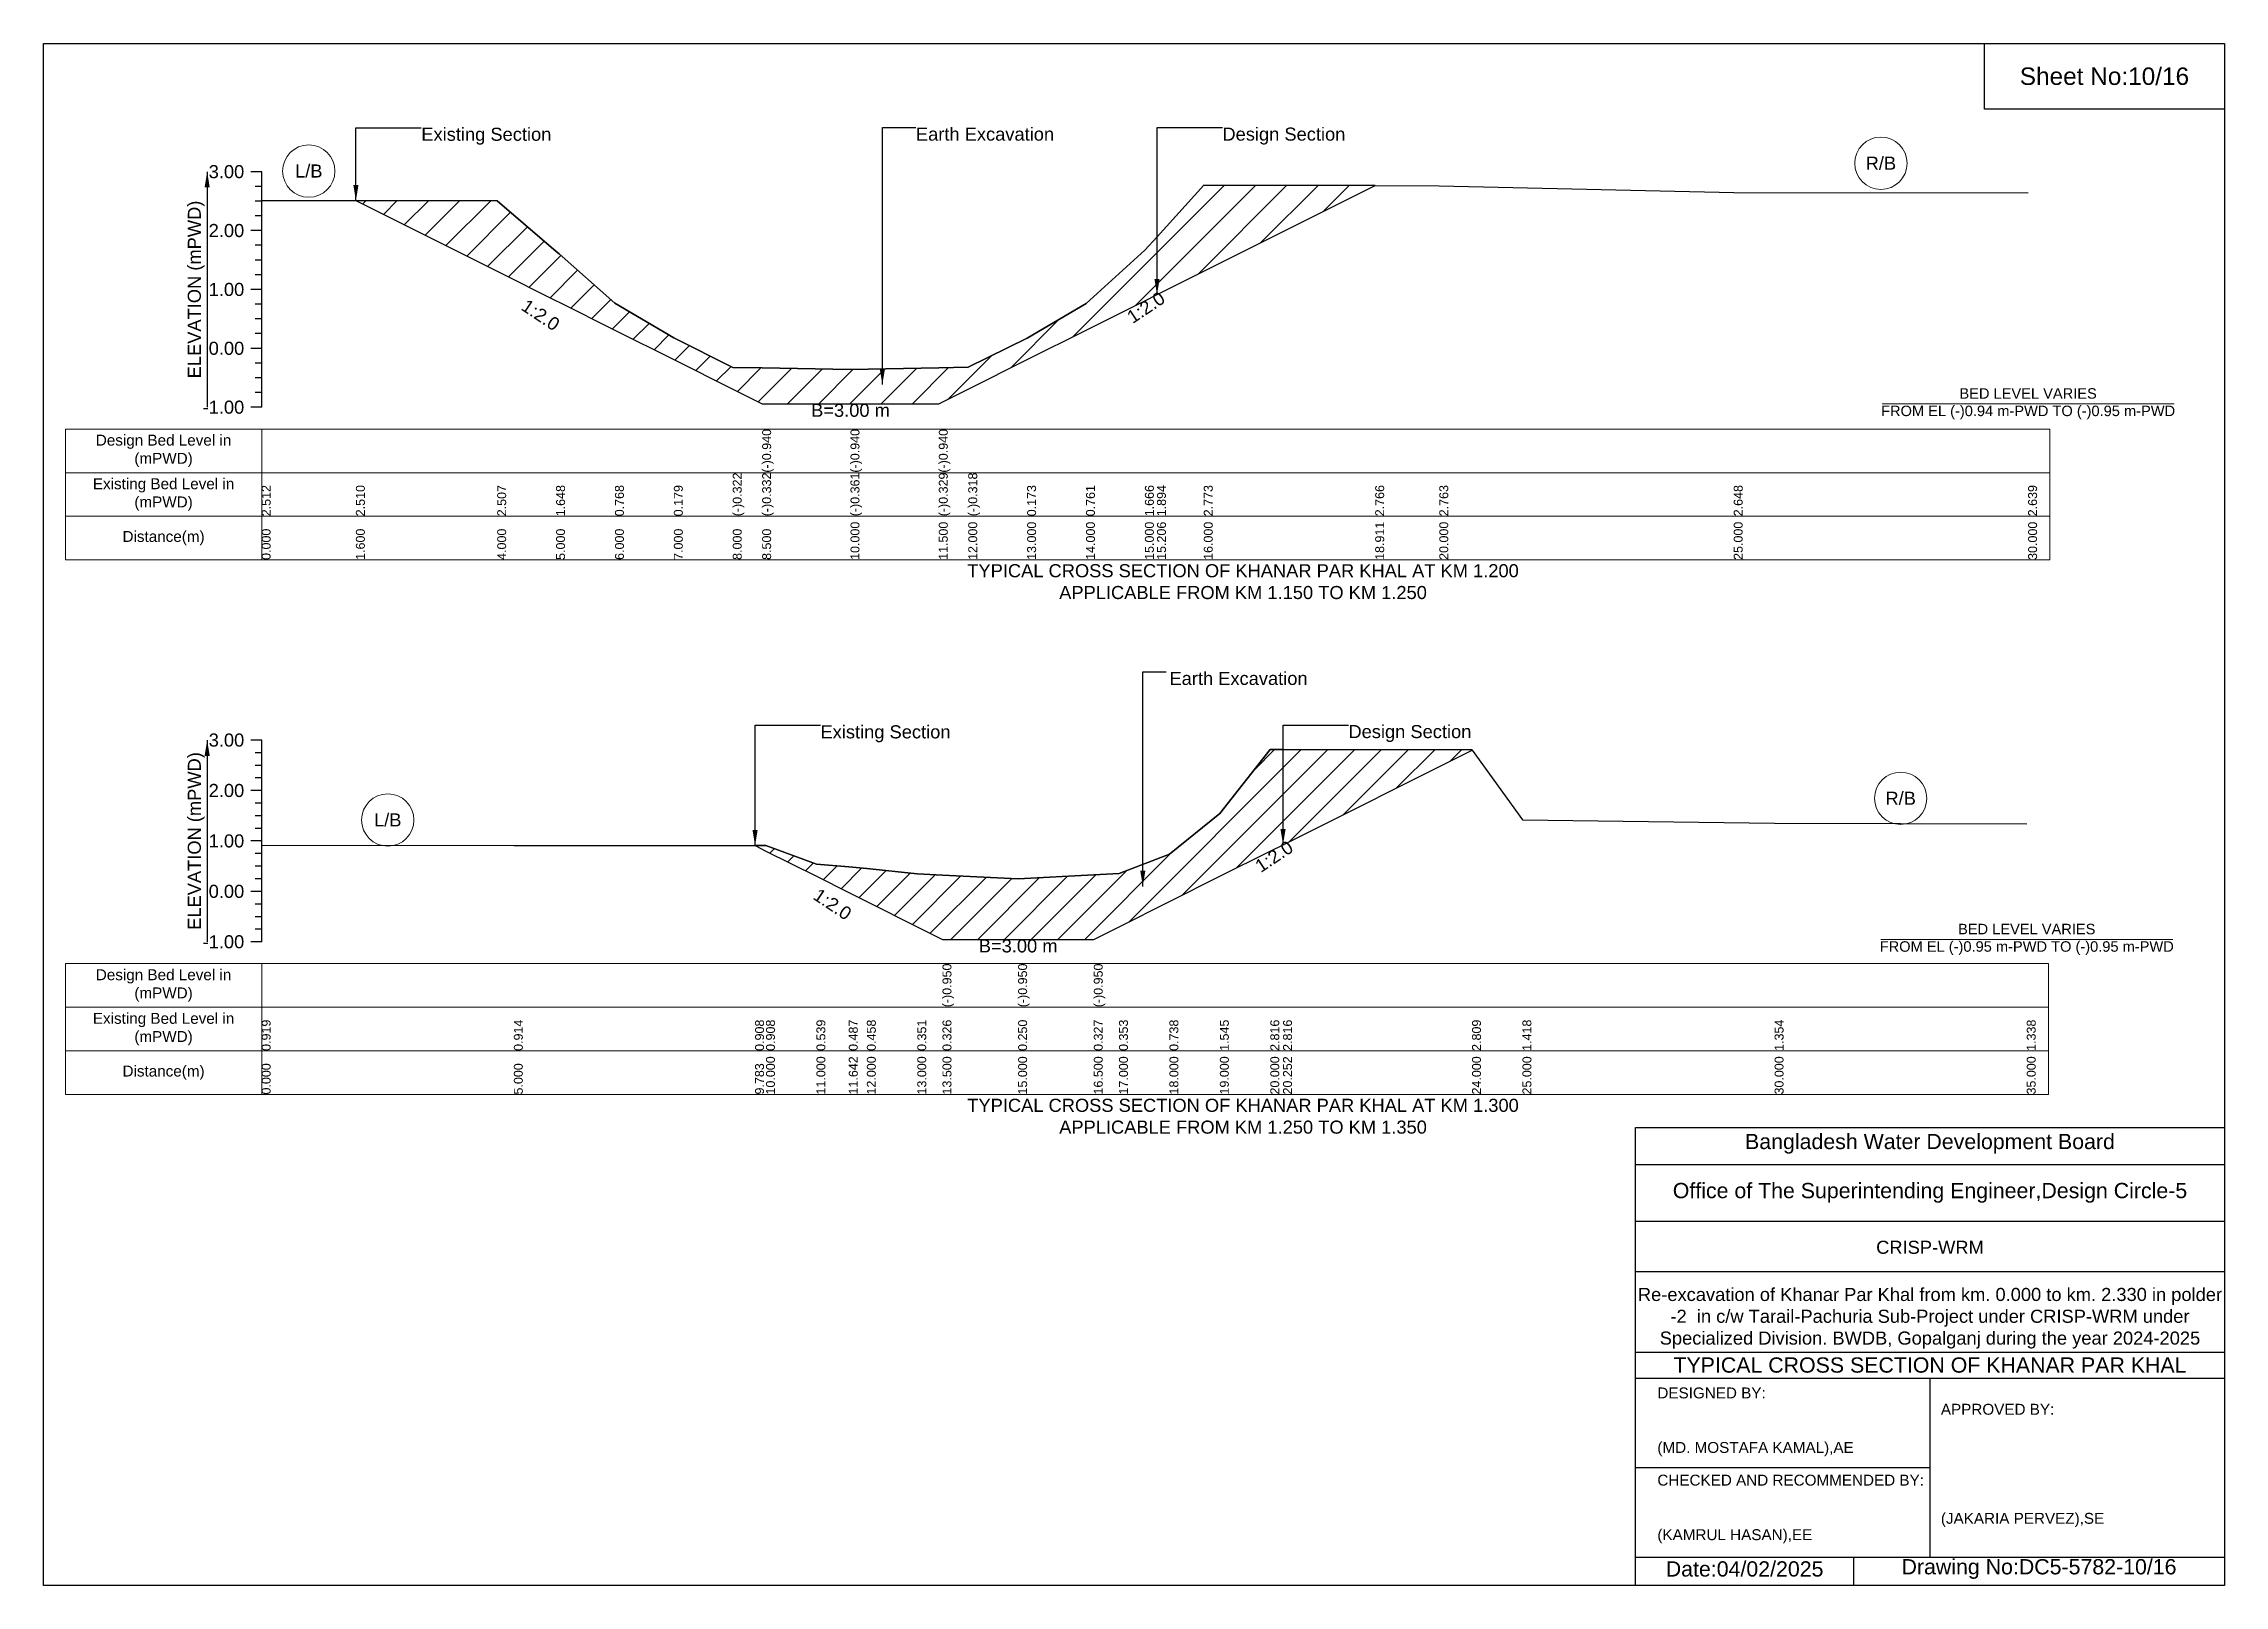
# Model space of a CAD drawing. Header units: inches. Extents: x 91000 to 268000, y -5656 to 7228.
# Drawn here: x 190000 to 198000, y -5656 to 0 of the extents above; entities that cross this region are included whole.
import ezdxf

# ---------------------------------------------------------------- set-up
doc = ezdxf.new("R2010")
doc.units = ezdxf.units.IN
doc.header["$LTSCALE"] = 7
doc.header["$MEASUREMENT"] = 0
for name, color, linetype, lineweight in [('Cross section Data Border', 7, 'Continuous', 9), ('Cross Section Labels', 7, 'Continuous', 9), ('Existing_Bed_Level for Xsection', 7, 'Continuous', 25)]:
    doc.layers.add(name, color=color, linetype=linetype, lineweight=lineweight)
doc.styles.get("Standard").update_dxf_attribs({"font": 'arial.ttf'})
doc.dimstyles.get("Standard").update_dxf_attribs({"dimtxt": 0.18, "dimasz": 0.18, "dimexe": 0.18, "dimexo": 0.0625, "dimgap": 0.09, "dimtad": 0, "dimtih": 1, "dimtoh": 1, "dimdec": 4, "dimzin": 0, "dimdsep": 46, "dimtxsty": 'Standard', "dimcen": 0.09, "dimadec": 0, "dimazin": 0, "dimtfac": 1, "dimtdec": 4, "dimtofl": 0, "dimtmove": 0, "dimatfit": 3, "dimfxl": 1, "dimtolj": 1, "dimtzin": 0, "dimarcsym": 0})

msp = doc.modelspace()

# ---------------------------------------------------------------- texts
at = {"attachment_point": 5}
for s, insert, char_height in [('Sheet No:10/16', (197560, -120), 64), ('Bangladesh Water Development Board', (196920, -4036), 56), ('Office of The Superintending Engineer,Design Circle-5', (196920, -4216), 56)]:
    msp.add_mtext(s, dxfattribs=dict(at, insert=insert, char_height=char_height))
for s, insert, char_height, width, attachment_point in [('CRISP-WRM', (196920, -4416), 48, 2240, 5), ('Re-excavation of Khanar Par Khal from km. 0.000 to km. 2.330 in polder -2  in c/w Tarail-Pachuria Sub-Project under CRISP-WRM under Specialized Division. BWDB, Gopalganj during the year 2024-2025', (196920, -4676), 48, 2160, 5), ('TYPICAL CROSS SECTION OF KHANAR PAR KHAL', (196920, -4848), 56, 2240, 5), ('DESIGNED BY:^J^J^J(MD. MOSTAFA KAMAL),AE', (195920, -5056), 40, 1120, 4), ('APPROVED BY:^J^J^J^J^J^J(JAKARIA PERVEZ),SE', (196960, -5216), 40, 1120, 4), ('CHECKED AND RECOMMENDED BY:^J^J^J(KAMRUL HASAN),EE', (195920, -5376), 40, 1120, 4), ('Date:04/02/2025', (196240, -5596), 56, 1120, 5), ('Drawing No:DC5-5782-10/16', (197320, -5596), 56, 1760, 5)]:
    msp.add_mtext(s, dxfattribs=dict(insert=insert, char_height=char_height, width=width, attachment_point=attachment_point))
at = {"layer": 'Cross section Data Border', "char_height": 40, "width": 640, "attachment_point": 5}
for s, insert in [('Design Bed Level in (mPWD)', (190440, -1494)), ('Existing Bed Level in (mPWD)', (190440, -1654)), ('Distance(m)', (190440, -1814)), ('Design Bed Level in (mPWD)', (190440, -3455.2)), ('Existing Bed Level in (mPWD)', (190440, -3615.2)), ('Distance(m)', (190440, -3775.2))]:
    msp.add_mtext(s, dxfattribs=dict(at, insert=insert))
at = {"layer": 'Cross Section Labels'}
for s, insert, char_height, attachment_point in [('Existing Section', (191385.6, -308.5), 48, 1), ('Earth Excavation', (193200, -308), 48, 1), ('Design Section', (194324.4, -308), 48, 1), ('L/B', (190972.8, -467.6), 48, 5), ('R/B', (196740, -439), 48, 5), ('BED LEVEL VARIES ^JFROM EL (-)0.94 m-PWD TO (-)0.95 m-PWD', (197280, -1321.1), 38.4, 5), ('B=3.00 m', (192960, -1321.1), 48, 2), ('TYPICAL CROSS SECTION OF KHANAR PAR KHAL AT KM 1.200^JAPPLICABLE FROM KM 1.150 TO KM 1.250', (194400, -1974), 48, 5), ('Earth Excavation', (194130.1, -2304.8), 48, 1), ('Existing Section', (192849.9, -2500.8), 48, 1), ('Design Section', (194786.7, -2499.8), 48, 1), ('R/B', (196812.5, -2768.7), 48, 5), ('L/B', (191262.5, -2848.2), 48, 5), ('BED LEVEL VARIES ^JFROM EL (-)0.95 m-PWD TO (-)0.95 m-PWD', (197275, -3286), 38.4, 5), ('B=3.00 m', (193575, -3286), 48, 2), ('TYPICAL CROSS SECTION OF KHANAR PAR KHAL AT KM 1.300^JAPPLICABLE FROM KM 1.250 TO KM 1.350', (194400, -3935.2), 48, 5)]:
    msp.add_mtext(s, dxfattribs=dict(at, insert=insert, char_height=char_height, attachment_point=attachment_point))
at = {"layer": 'Cross Section Labels', "char_height": 48, "attachment_point": 2}
for insert, rotation in [((191836.8, -975.5), 326.30993), ((194030.4, -947.8), 33.69007), ((194500.4, -2962), 33.69007), ((192907.5, -3137.2), 326.30993)]:
    msp.add_mtext('1:2.0', dxfattribs=dict(at, insert=insert, rotation=rotation))
at = {"layer": 'Existing_Bed_Level for Xsection', "char_height": 48, "attachment_point": 6}
for s, insert in [('3.00', (190736, -470)), ('2.00', (190736, -686)), ('1.00', (190736, -902)), ('0.00', (190736, -1118)), ('-1.00', (190736, -1334)), ('3.00', (190736, -2555.2)), ('2.00', (190736, -2740.2)), ('1.00', (190736, -2925.2)), ('0.00', (190736, -3110.2)), ('-1.00', (190736, -3295.2))]:
    msp.add_mtext(s, dxfattribs=dict(at, insert=insert))
at = {"layer": 'Existing_Bed_Level for Xsection', "rotation": 90}
for s, insert, char_height, attachment_point in [('ELEVATION (mPWD)', (190560, -902), 48, 5), ('(-)0.940', (192636, -1574), 32.8, 1), ('(-)0.940', (192960, -1574), 32.8, 1), ('(-)0.940', (193284, -1574), 32.8, 1), ('(-)0.322', (192528, -1734), 32.8, 1), ('(-)0.332', (192636, -1734), 32.8, 1), ('(-)0.361', (192960, -1734), 32.8, 1), ('(-)0.329', (193284, -1734), 32.8, 1), ('(-)0.318', (193392, -1734), 32.8, 1), ('2.512', (190800, -1734), 32.8, 1), ('2.510', (191145.6, -1734), 32.8, 1), ('2.507', (191664, -1734), 32.8, 1), ('1.648', (191880, -1734), 32.8, 1), ('0.768', (192096, -1734), 32.8, 1), ('0.179', (192312, -1734), 32.8, 1), ('0.173', (193608, -1734), 32.8, 1), ('0.761', (193824, -1734), 32.8, 1), ('1.666', (194040, -1734), 32.8, 1), ('1.894', (194084.4, -1734), 32.8, 1), ('2.773', (194256, -1734), 32.8, 1), ('2.766', (194884.9, -1734), 32.8, 1), ('2.763', (195120, -1734), 32.8, 1), ('2.648', (196200, -1734), 32.8, 1), ('2.639', (197280, -1734), 32.8, 1), ('10.000', (192960, -1894), 32.8, 1), ('11.500', (193284, -1894), 32.8, 1), ('12.000', (193392, -1894), 32.8, 1), ('13.000', (193608, -1894), 32.8, 1), ('14.000', (193824, -1894), 32.8, 1), ('15.000', (194040, -1894), 32.8, 1), ('15.206', (194084.4, -1894), 32.8, 1), ('16.000', (194256, -1894), 32.8, 1), ('18.911', (194884.9, -1894), 32.8, 1), ('20.000', (195120, -1894), 32.8, 1), ('25.000', (196200, -1894), 32.8, 1), ('30.000', (197280, -1894), 32.8, 1), ('0.000', (190800, -1894), 32.8, 1), ('1.600', (191145.6, -1894), 32.8, 1), ('4.000', (191664, -1894), 32.8, 1), ('5.000', (191880, -1894), 32.8, 1), ('6.000', (192096, -1894), 32.8, 1), ('7.000', (192312, -1894), 32.8, 1), ('8.000', (192528, -1894), 32.8, 1), ('8.500', (192636, -1894), 32.8, 1), ('ELEVATION (mPWD)', (190560, -2925.2), 48, 5), ('(-)0.950', (193297.5, -3535.2), 32.8, 1), ('(-)0.950', (193575, -3535.2), 32.8, 1), ('(-)0.950', (193852.5, -3535.2), 32.8, 1), ('0.919', (190800, -3695.2), 32.8, 1), ('0.914', (191725, -3695.2), 32.8, 1), ('0.908', (192609.9, -3695.2), 32.8, 1), ('0.908', (192650, -3695.2), 32.8, 1), ('0.539', (192835, -3695.2), 32.8, 1), ('0.487', (192953.7, -3695.2), 32.8, 1), ('0.458', (193020, -3695.2), 32.8, 1), ('0.351', (193205, -3695.2), 32.8, 1), ('0.326', (193297.5, -3695.2), 32.8, 1), ('0.250', (193575, -3695.2), 32.8, 1), ('0.327', (193852.5, -3695.2), 32.8, 1), ('0.353', (193945, -3695.2), 32.8, 1), ('0.738', (194130, -3695.2), 32.8, 1), ('1.545', (194315, -3695.2), 32.8, 1), ('2.816', (194500, -3695.2), 32.8, 1), ('2.816', (194546.7, -3695.2), 32.8, 1), ('2.809', (195240, -3695.2), 32.8, 1), ('1.418', (195425, -3695.2), 32.8, 1), ('1.354', (196350, -3695.2), 32.8, 1), ('1.338', (197275, -3695.2), 32.8, 1), ('0.000', (190800, -3855.2), 32.8, 1), ('5.000', (191725, -3855.2), 32.8, 1), ('9.783', (192609.9, -3855.2), 32.8, 1), ('10.000', (192650, -3855.2), 32.8, 1), ('11.000', (192835, -3855.2), 32.8, 1), ('11.642', (192953.7, -3855.2), 32.8, 1), ('12.000', (193020, -3855.2), 32.8, 1), ('13.000', (193205, -3855.2), 32.8, 1), ('13.500', (193297.5, -3855.2), 32.8, 1), ('15.000', (193575, -3855.2), 32.8, 1), ('16.500', (193852.5, -3855.2), 32.8, 1), ('17.000', (193945, -3855.2), 32.8, 1), ('18.000', (194130, -3855.2), 32.8, 1), ('19.000', (194315, -3855.2), 32.8, 1), ('20.000', (194500, -3855.2), 32.8, 1), ('20.252', (194546.7, -3855.2), 32.8, 1), ('24.000', (195240, -3855.2), 32.8, 1), ('25.000', (195425, -3855.2), 32.8, 1), ('30.000', (196350, -3855.2), 32.8, 1), ('35.000', (197275, -3855.2), 32.8, 1)]:
    msp.add_mtext(s, dxfattribs=dict(at, insert=insert, char_height=char_height, attachment_point=attachment_point))

# ---------------------------------------------------------------- hatches: boundary and pattern name
at = {"layer": 'Existing_Bed_Level for Xsection'}
h = msp.add_hatch(dxfattribs=at)
h.set_pattern_fill('ANSI31', color=256, scale=648, style=0)
h.paths.add_polyline_path([(191145.6, -575.9), (191664, -835.1), (191880, -943.1), (191890.8, -948.5), (192096, -1051.1), (192312, -1159.1), (192528, -1267.1), (192636, -1321.1), (192960, -1321.1), (193284, -1321.1), (193392, -1267.1), (193608, -1159.1), (193824, -1051.1), (194040, -943.1), (194084.4, -920.8), (194256, -835.1), (194884.9, -520.6), (194256, -519.1), (194084.4, -709), (194040, -758.2), (193824, -953.6), (193608, -1080.7), (193392, -1186.7), (193284, -1189), (192960, -1196), (192636, -1189.7), (192528, -1187.6), (192312, -1079.4), (192096, -952.1), (191890.8, -771.6), (191880, -762.1), (191664, -576.5)])
h = msp.add_hatch(dxfattribs=at)
h.set_pattern_fill('ANSI31', color=256, scale=555, style=0)
h.paths.add_polyline_path([(192609.9, -2942.2), (192650, -2962.2), (192835, -3054.8), (192953.7, -3114.1), (193020, -3147.2), (193205, -3239.8), (193297.5, -3286), (193575, -3286), (193852.5, -3286), (193945, -3239.8), (194130, -3147.2), (194315, -3054.8), (194500, -2962.2), (194546.7, -2938.9), (195240, -2592.2), (195240.9, -2591.8), (195240, -2590.6), (194546.7, -2589.4), (194500, -2589.3), (194315, -2824.4), (194130, -2973.7), (193945, -3044.9), (193852.5, -3049.7), (193575, -3064), (193297.5, -3050), (193205, -3045.3), (193020, -3025.5), (192953.7, -3020.2), (192835, -3010.5), (192650, -2942.3)])

# ---------------------------------------------------------------- linework, layer by layer
for points in [[(190000, 0), (198000, 0), (198000, -5656), (190000, -5656)], [(197120, 0), (198000, 0), (198000, -240), (197120, -240)]]:
    msp.add_lwpolyline(points, close=True)
for points in [[(195840, -5656), (195840, -3976), (198000, -3976)], [(195840, -4112), (198000, -4112)], [(195840, -4320), (198000, -4320)], [(195840, -4504), (198000, -4504)], [(195840, -4800), (198000, -4800)], [(195840, -4896), (198000, -4896)], [(196920, -4896), (196920, -5552)], [(195840, -5224), (196920, -5224)], [(195840, -5552), (198000, -5552)], [(196640, -5552), (196640, -5656)]]:
    msp.add_lwpolyline(points)
at = {"layer": 'Cross section Data Border'}
for points in [[(190080, -1414), (197360, -1414), (197360, -1894), (190080, -1894)], [(190080, -3375.2), (197355, -3375.2), (197355, -3855.2), (190080, -3855.2)]]:
    msp.add_lwpolyline(points, close=True, dxfattribs=at)
for points in [[(190800, -1414), (190800, -1894)], [(190080, -1574), (197360, -1574)], [(190080, -1734), (197360, -1734)], [(190800, -3375.2), (190800, -3855.2)], [(190080, -3535.2), (197355, -3535.2)], [(190080, -3695.2), (197355, -3695.2)]]:
    msp.add_lwpolyline(points, dxfattribs=at)
at = {"layer": 'Cross Section Labels'}
for points in [[(196744.2, -1321.1), (197815.8, -1321.1)], [(196739.2, -3286), (197810.8, -3286)]]:
    msp.add_lwpolyline(points, dxfattribs=at)
for centre in [(190972.8, -467.6), (196740, -439), (196812.5, -2768.7), (191262.5, -2848.2)]:
    msp.add_circle(centre, 96, dxfattribs=at)
at = {"layer": 'Existing_Bed_Level for Xsection'}
for points in [[(190800, -470), (190760, -470)], [(190800, -1334), (190800, -1118), (190800, -902), (190800, -686), (190800, -470)], [(190800, -524), (190776, -524)], [(190800, -575.4), (191145.6, -575.9), (191664, -576.5), (191880, -762.1), (191890.8, -771.6), (192096, -952.1), (192312, -1079.4), (192528, -1187.6), (192636, -1189.7), (192636, -1189.7), (192960, -1196), (192960, -1196), (193284, -1189), (193284, -1189), (193392, -1186.7), (193608, -1080.7), (193824, -953.6), (194040, -758.2), (194084.4, -709), (194256, -519.1), (194884.9, -520.6), (195120, -521.2), (196200, -546.1), (197280, -548)], [(190800, -578), (190776, -578)], [(190800, -632), (190776, -632)], [(190800, -686), (190760, -686)], [(190800, -740), (190776, -740)], [(190800, -794), (190776, -794)], [(190800, -848), (190776, -848)], [(190800, -902), (190760, -902)], [(190800, -956), (190776, -956)], [(190800, -1010), (190776, -1010)], [(190800, -1118), (190760, -1118)], [(190800, -1064), (190776, -1064)], [(190800, -1172), (190776, -1172)], [(190800, -1226), (190776, -1226)], [(190800, -1334), (190760, -1334)], [(190800, -1280), (190776, -1280)], [(190800, -2555.2), (190760, -2555.2)], [(190800, -3295.2), (190800, -3110.2), (190800, -2925.2), (190800, -2740.2), (190800, -2555.2)], [(190800, -2601.5), (190776, -2601.5)], [(190800, -2940.2), (191725, -2941.2), (192609.9, -2942.2), (192650, -2942.3), (192835, -3010.5), (192953.7, -3020.2), (193020, -3025.5), (193205, -3045.3), (193297.5, -3050), (193297.5, -3050), (193575, -3064), (193575, -3064), (193852.5, -3049.7), (193852.5, -3049.7), (193945, -3044.9), (194130, -2973.7), (194315, -2824.4), (194500, -2589.3), (194546.7, -2589.4), (195240, -2590.6), (195240.9, -2591.8), (195425, -2847.9), (196350, -2859.8), (197275, -2862.7)], [(190800, -2647.8), (190776, -2647.8)], [(190800, -2694), (190776, -2694)], [(190800, -2740.2), (190760, -2740.2)], [(190800, -2786.5), (190776, -2786.5)], [(190800, -2832.8), (190776, -2832.8)], [(190800, -2879), (190776, -2879)], [(190800, -2925.2), (190760, -2925.2)], [(190800, -2971.5), (190776, -2971.5)], [(190800, -3017.8), (190776, -3017.8)], [(190800, -3110.2), (190760, -3110.2)], [(190800, -3064), (190776, -3064)], [(190800, -3156.5), (190776, -3156.5)], [(190800, -3202.8), (190776, -3202.8)], [(190800, -3249), (190776, -3249)], [(190800, -3295.2), (190760, -3295.2)]]:
    msp.add_lwpolyline(points, dxfattribs=at)
for points in [[(191145.6, -575.9), (191145.6, -575.9), (191664, -835.1), (191880, -943.1), (191890.8, -948.5), (192096, -1051.1), (192312, -1159.1), (192528, -1267.1), (192636, -1321.1), (192636, -1321.1), (192960, -1321.1), (192960, -1321.1), (193284, -1321.1), (193284, -1321.1), (193392, -1267.1), (193608, -1159.1), (193824, -1051.1), (194040, -943.1), (194084.4, -920.8), (194256, -835.1), (194884.9, -520.6), (194256, -519.1), (194084.4, -709), (194040, -758.2), (193824, -953.6), (193608, -1080.7), (193392, -1186.7), (193284, -1189), (193284, -1189), (192960, -1196), (192960, -1196), (192636, -1189.7), (192636, -1189.7), (192528, -1187.6), (192312, -1079.4), (192096, -952.1), (191890.8, -771.6), (191880, -762.1), (191664, -576.5), (191145.6, -575.9)], [(192609.9, -2942.2), (192650, -2962.2), (192835, -3054.8), (192953.7, -3114.1), (193020, -3147.2), (193205, -3239.8), (193297.5, -3286), (193297.5, -3286), (193575, -3286), (193575, -3286), (193852.5, -3286), (193852.5, -3286), (193945, -3239.8), (194130, -3147.2), (194315, -3054.8), (194500, -2962.2), (194546.7, -2938.9), (195240, -2592.2), (195240.9, -2591.8), (195240, -2590.6), (194546.7, -2589.4), (194500, -2589.3), (194315, -2824.4), (194130, -2973.7), (193945, -3044.9), (193852.5, -3049.7), (193852.5, -3049.7), (193575, -3064), (193575, -3064), (193297.5, -3050), (193297.5, -3050), (193205, -3045.3), (193020, -3025.5), (192953.7, -3020.2), (192835, -3010.5), (192650, -2942.3)]]:
    msp.add_lwpolyline(points, close=True, dxfattribs=at)

msp.set_redraw_order([(e.dxf.handle, doc.entitydb.next_handle()) for e in msp.query("TEXT MTEXT ATTDEF DIMENSION ARC_DIMENSION")])  # texts and dimensions are drawn at this point

# ---------------------------------------------------------------- leaders
at = {"layer": 'Cross Section Labels', "annotation_type": 0, "has_hookline": 1, "hookline_direction": 0}
for points, text_width in [([(191145.6, -575.9), (191145.6, -308.5), (191385.5, -308.5)], 467.2), ([(193076.9, -1251.1), (193076.9, -308), (193199.9, -308)], 497), ([(194084.4, -920.8), (194084.4, -308), (194324.3, -308)], 441.2), ([(194032.3, -3091.6), (194032.3, -2304.7), (194118.4, -2304.7)], 497), ([(192609.9, -2942.2), (192609.9, -2500.8), (192849.9, -2500.8)], 467.2), ([(194546.7, -2938.9), (194546.7, -2499.8), (194786.6, -2499.8)], 441.2)]:
    msp.add_leader(points, dimstyle='Standard', override={"dimasz": 57.6}, dxfattribs=dict(at, text_width=text_width))
at = {"layer": 'Existing_Bed_Level for Xsection'}
for points in [[(190600, -470), (190600, -1334)], [(190600, -2555.2), (190600, -3295.2)]]:
    msp.add_leader(points, dimstyle='Standard', override={"dimasz": 57.6}, dxfattribs=at)

doc.saveas('drawing.dxf')
